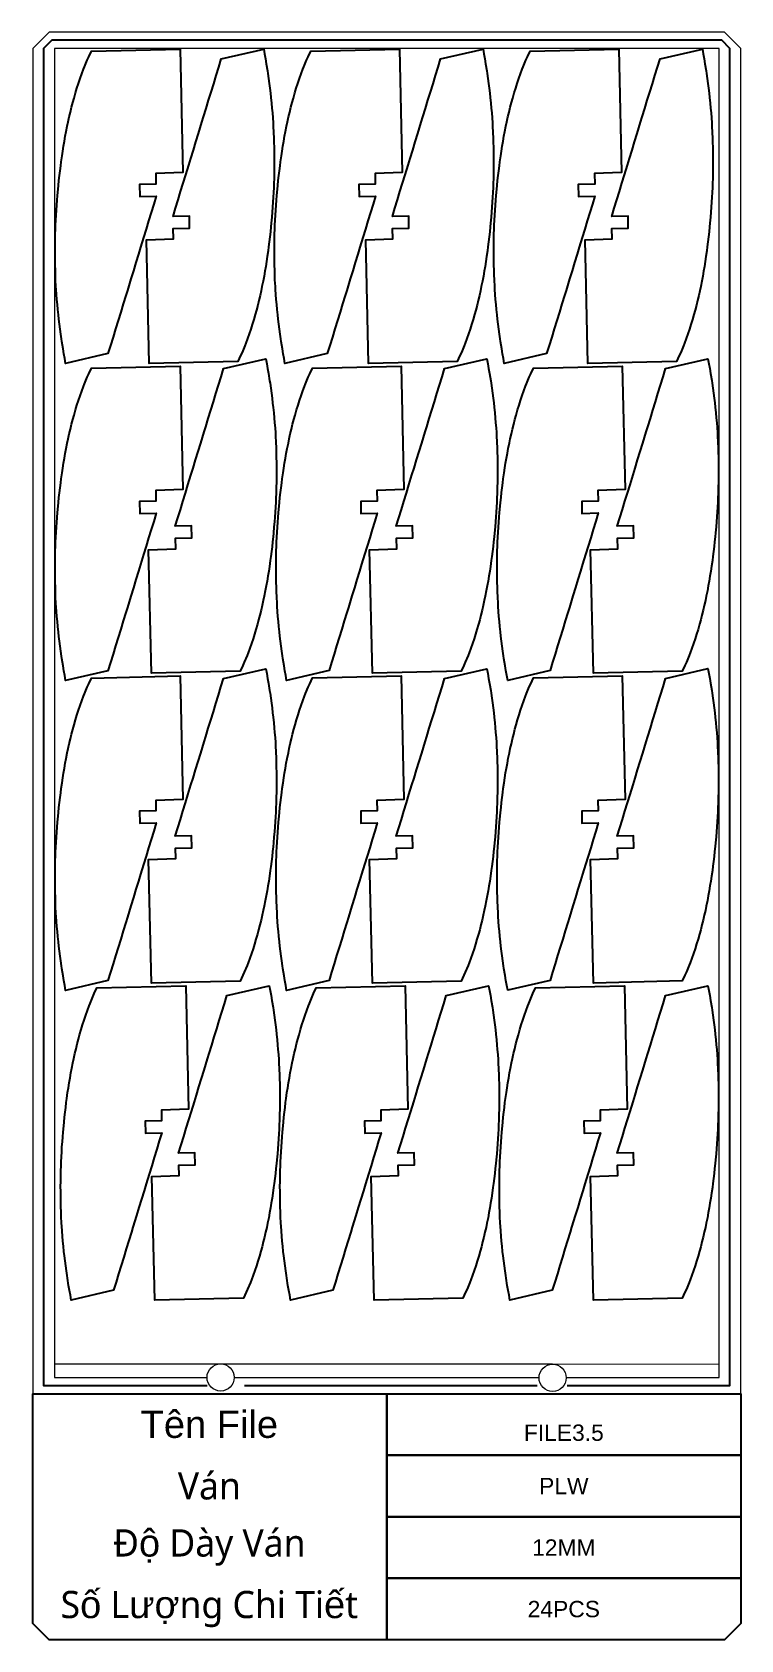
# Model space of a CAD drawing. Header units: millimetres. Extents: x -10628 to 24720, y -21829 to 4032.
# Drawn here: x 10819 to 12120, y -11150 to -8198 of the extents above; entities that cross this region are included whole.
import ezdxf
from ezdxf.enums import TextEntityAlignment as Align
from ezdxf.lldxf.tags import DXFTag

# ---------------------------------------------------------------- set-up
doc = ezdxf.new("R2010")
doc.units = ezdxf.units.MM
doc.layers.add('layer chu', color=7, linetype='Continuous', lineweight=9)
doc.layers.add('layer khung van cnc', color=7, linetype='Continuous', lineweight=25, true_color=0xfbf59b)
doc.layers.add('layer mau', color=7, linetype='Continuous')
doc.styles.add('Text Dim', font='arial.ttf')
tags = doc.linetypes.add('DATTRANHVAKEPVAN', pattern='A,32.156035,-1.521322,["DAT TRÁNH VA CHẠM KẸP VÁN",Text Dim,S=2.23494,R=0,X=0,Y=-0.877209],-47.8264', length=81.503757).pattern_tags.tags
tags[6] = DXFTag(74, 10)
tags = doc.linetypes.add('KVVIENMAY', pattern='A,46.311228,-10.280676,["KV VIỀN MÁY",Text Dim,S=10.028098,R=0,X=0,Y=-4.346144],-100.988212', length=157.580116).pattern_tags.tags
tags[6] = DXFTag(74, 10)

# ---------------------------------------------------------------- blocks, each defined once
blk = doc.blocks.new('khung van cnc')
at = {"color": 2, "linetype": 'DATTRANHVAKEPVAN', "lineweight": 5}
for p, q in [((-1453, -44.4), (-1148, -44.4)), ((-1148, -44.4), (-538.7, -44.4)), ((-539.1, -45.3), (-233, -44.4))]:
    blk.add_line(p, q, dxfattribs=at)
at = {"color": 250, "lineweight": 5}
blk.add_line((-1494.1, -99.4), (-193, -99.4), dxfattribs=at)
at = {"lineweight": 5}
blk.add_lwpolyline([(-193, -99.4), (-193, 2370.6), (-223, 2400.6), (-1463, 2400.6), (-1493, 2370.6), (-1493, -99.4)], close=True, dxfattribs=at)
at = {"color": 1, "linetype": 'KVVIENMAY'}
for points in [[(-511.9, -84.4), (-213, -84.4), (-213, 2370.6), (-228, 2385.6), (-1458, 2385.6), (-1473, 2370.6), (-1473, -84.4), (-1172.8, -84.4)], [(-1104, -84.4), (-567.2, -84.4)]]:
    blk.add_lwpolyline(points, dxfattribs=at)
at = {"lineweight": 5}
for points in [[(-513.5, -69.4), (-233, -69.4), (-233, 2370.6), (-1453, 2370.6), (-1453, -69.4), (-1173, -69.4)], [(-1123, -69.4), (-563.5, -69.4)]]:
    blk.add_lwpolyline(points, dxfattribs=at)
blk.add_lwpolyline([(-843, -551.3), (-1463, -551.3), (-1493, -521.3), (-1493, -99.4), (-843, -99.4)], close=True)
for centre in [(-1148, -69.4), (-538.5, -70.2)]:
    blk.add_circle(centre, 25, dxfattribs=at)
at = {"layer": 'layer mau'}
for points in [[(-843, -99.4), (-193, -99.4), (-193, -212.4), (-843, -212.4)], [(-843, -212.4), (-193, -212.4), (-193, -325.3), (-843, -325.3)], [(-843, -325.3), (-193, -325.3), (-193, -438.3), (-843, -438.3)], [(-843, -438.3), (-193, -438.3), (-193, -521.2), (-223, -551.2), (-843, -551.2)]]:
    blk.add_lwpolyline(points, close=True, dxfattribs=at)
at = {"color": 254, "lineweight": 5, "char_height": 50, "width": 647.53, "attachment_point": 5}
for s, insert in [('{\\fArial|b0|i0|c163|p34;Tên File}', (-1168.8, -155.9)), ('{\\fYu Gothic UI Semilight|b0|i0|c128|p34;Ván}', (-1168.8, -268.9)), ('{\\fYu Gothic UI Semilight|b0|i0|c128|p34;Đ\\fArial|b0|i0|c163|p34;ộ\\fYu Gothic UI Semilight|b0|i0|c128|p34; Dày Ván}', (-1168.8, -381.8)), ('{\\fYu Gothic UI Semilight|b0|i0|c128|p34;S\\fArial|b0|i0|c163|p34;ố\\fYu Gothic UI Semilight|b0|i0|c128|p34; L\\fArial|b0|i0|c163|p34;ượ\\fYu Gothic UI Semilight|b0|i0|c128|p34;ng Chi Ti\\fArial|b0|i0|c163|p34;ế\\fYu Gothic UI Semilight|b0|i0|c128|p34;t}', (-1168.8, -494.8))]:
    blk.add_mtext(s, dxfattribs=dict(at, insert=insert))
at = {"layer": 'layer mau'}
for tag, p in [('ÁGF', (-518, -155.9)), ('TENFILE', (-518, -268.9)), ('TENFILE', (-518, -381.8)), ('TENFILE', (-518, -494.8))]:
    blk.add_attdef(tag, text='', height=30, dxfattribs=at).set_placement(p, align=Align.MIDDLE_CENTER)

msp = doc.modelspace()

# ---------------------------------------------------------------- linework, layer by layer
for points in [[(10878.854, -8797.374), (10877.259, -8788.398), (10875.707, -8779.416), (10873.548, -8766.202), (10872.813, -8761.419), (10871.5, -8752.399), (10870.272, -8743.367), (10869.124, -8734.323), (10868.05, -8725.27), (10867.165, -8717.326), (10866.105, -8707.14), (10865.235, -8698.064), (10864.442, -8688.983), (10863.732, -8679.895), (10863.11, -8670.801), (10862.778, -8665.27), (10862.15, -8652.597), (10861.8, -8643.488), (10861.561, -8635.774), (10861.31, -8625.262), (10861.162, -8616.147), (10861.081, -8607.03), (10861.066, -8597.913), (10861.121, -8588.797), (10861.246, -8579.681), (10861.442, -8570.567), (10861.829, -8558.099), (10862.054, -8552.345), (10862.471, -8543.238), (10862.959, -8534.135), (10863.517, -8525.036), (10864.142, -8515.941), (10864.833, -8506.85), (10865.587, -8497.765), (10866.608, -8486.503), (10867.279, -8479.612), (10868.215, -8470.544), (10869.216, -8461.484), (10870.283, -8452.431), (10871.42, -8443.386), (10872.402, -8436.002), (10873.911, -8425.325), (10875.272, -8416.31), (10876.713, -8407.307), (10878.238, -8398.318), (10879.848, -8389.345), (10881.546, -8380.388), (10883.553, -8370.4), (10885.221, -8362.53), (10887.202, -8353.632), (10889.284, -8344.757), (10891.47, -8335.906), (10893.762, -8327.082), (10895.959, -8319.02), (10898.681, -8309.518), (10901.319, -8300.787), (10904.086, -8292.096), (10906.99, -8283.451), (10910.037, -8274.857), (10913.237, -8266.32), (10915.077, -8261.618), (10920.125, -8249.44), (10922.797, -8243.403), (10927.7, -8232.859), (11090.618, -8229.082), (11095.874, -8455.774), (11045.903, -8457.621), (11046.351, -8476.927), (11016.359, -8477.623), (11016.869, -8499.617), (11046.861, -8498.922), (11042.195, -8514.154), (11037.53, -8529.386), (11032.864, -8544.618), (11028.198, -8559.85), (11023.533, -8575.082), (11018.029, -8593.051), (11014.201, -8605.547), (11009.536, -8620.779), (11004.87, -8636.011), (11000.204, -8651.243), (10993.791, -8672.179), (10990.873, -8681.707), (10986.207, -8696.94), (10981.542, -8712.172), (10976.876, -8727.404), (10972.21, -8742.636), (10967.545, -8757.868), (10962.879, -8773.1), (10958.213, -8788.333), (10880.47, -8806.345)], [(11245.651, -8238.054), (11247.245, -8247.03), (11248.798, -8256.012), (11250.957, -8269.226), (11251.691, -8274.009), (11253.005, -8283.029), (11254.233, -8292.061), (11255.381, -8301.105), (11256.455, -8310.158), (11257.339, -8318.102), (11258.4, -8328.288), (11259.269, -8337.363), (11260.062, -8346.445), (11260.773, -8355.533), (11261.395, -8364.627), (11261.727, -8370.158), (11262.355, -8382.831), (11262.705, -8391.94), (11262.944, -8399.654), (11263.195, -8410.166), (11263.342, -8419.281), (11263.424, -8428.398), (11263.438, -8437.514), (11263.384, -8446.631), (11263.259, -8455.747), (11263.063, -8464.861), (11262.676, -8477.329), (11262.45, -8483.083), (11262.034, -8492.19), (11261.545, -8501.293), (11260.988, -8510.392), (11260.362, -8519.487), (11259.672, -8528.578), (11258.917, -8537.663), (11257.897, -8548.925), (11257.226, -8555.816), (11256.289, -8564.884), (11255.289, -8573.944), (11254.221, -8582.997), (11253.085, -8592.041), (11252.103, -8599.426), (11250.593, -8610.103), (11249.232, -8619.118), (11247.791, -8628.121), (11246.267, -8637.11), (11244.657, -8646.083), (11242.958, -8655.04), (11240.952, -8665.028), (11239.284, -8672.898), (11237.303, -8681.796), (11235.221, -8690.671), (11233.035, -8699.522), (11230.742, -8708.346), (11228.545, -8716.408), (11225.823, -8725.909), (11223.185, -8734.641), (11220.418, -8743.332), (11217.515, -8751.977), (11214.467, -8760.571), (11211.268, -8769.108), (11209.428, -8773.81), (11204.379, -8785.988), (11201.707, -8792.025), (11196.805, -8802.569), (11033.886, -8806.346), (11028.631, -8579.654), (11078.601, -8577.807), (11078.154, -8558.5), (11108.146, -8557.805), (11107.636, -8535.811), (11077.644, -8536.506), (11082.309, -8521.274), (11086.975, -8506.042), (11091.641, -8490.81), (11096.306, -8475.578), (11100.972, -8460.346), (11106.476, -8442.377), (11110.303, -8429.881), (11114.969, -8414.649), (11119.635, -8399.417), (11124.3, -8384.185), (11130.713, -8363.248), (11133.632, -8353.721), (11138.297, -8338.488), (11142.963, -8323.256), (11147.629, -8308.024), (11152.294, -8292.792), (11156.96, -8277.56), (11161.626, -8262.328), (11166.291, -8247.095), (11244.035, -8229.082)], [(11281.533, -8797.374), (11279.938, -8788.398), (11278.386, -8779.416), (11276.226, -8766.202), (11275.492, -8761.419), (11274.178, -8752.399), (11272.951, -8743.367), (11271.803, -8734.323), (11270.729, -8725.27), (11269.844, -8717.326), (11268.784, -8707.14), (11267.914, -8698.064), (11267.121, -8688.983), (11266.41, -8679.895), (11265.789, -8670.801), (11265.457, -8665.27), (11264.829, -8652.597), (11264.479, -8643.488), (11264.24, -8635.774), (11263.989, -8625.262), (11263.841, -8616.147), (11263.759, -8607.03), (11263.745, -8597.913), (11263.8, -8588.797), (11263.924, -8579.681), (11264.121, -8570.567), (11264.507, -8558.099), (11264.733, -8552.345), (11265.15, -8543.238), (11265.638, -8534.135), (11266.196, -8525.036), (11266.821, -8515.941), (11267.512, -8506.85), (11268.266, -8497.765), (11269.287, -8486.503), (11269.957, -8479.612), (11270.894, -8470.544), (11271.895, -8461.484), (11272.962, -8452.431), (11274.098, -8443.386), (11275.08, -8436.002), (11276.59, -8425.325), (11277.951, -8416.31), (11279.392, -8407.307), (11280.916, -8398.318), (11282.526, -8389.345), (11284.225, -8380.388), (11286.231, -8370.4), (11287.899, -8362.53), (11289.881, -8353.632), (11291.963, -8344.757), (11294.148, -8335.906), (11296.441, -8327.082), (11298.638, -8319.02), (11301.36, -8309.518), (11303.998, -8300.787), (11306.765, -8292.096), (11309.668, -8283.451), (11312.716, -8274.857), (11315.915, -8266.32), (11317.755, -8261.618), (11322.804, -8249.44), (11325.476, -8243.403), (11330.379, -8232.859), (11493.297, -8229.082), (11498.553, -8455.774), (11448.582, -8457.621), (11449.03, -8476.927), (11419.038, -8477.623), (11419.548, -8499.617), (11449.54, -8498.922), (11444.874, -8514.154), (11440.208, -8529.386), (11435.543, -8544.618), (11430.877, -8559.85), (11426.211, -8575.082), (11420.707, -8593.051), (11416.88, -8605.547), (11412.214, -8620.779), (11407.549, -8636.011), (11402.883, -8651.243), (11396.47, -8672.179), (11393.552, -8681.707), (11388.886, -8696.94), (11384.22, -8712.172), (11379.555, -8727.404), (11374.889, -8742.636), (11370.223, -8757.868), (11365.558, -8773.1), (11360.892, -8788.333), (11283.148, -8806.345)], [(11648.329, -8238.054), (11649.924, -8247.03), (11651.476, -8256.012), (11653.636, -8269.226), (11654.37, -8274.009), (11655.684, -8283.029), (11656.912, -8292.061), (11658.059, -8301.105), (11659.133, -8310.158), (11660.018, -8318.102), (11661.078, -8328.288), (11661.948, -8337.363), (11662.741, -8346.445), (11663.452, -8355.533), (11664.073, -8364.627), (11664.405, -8370.158), (11665.034, -8382.831), (11665.383, -8391.94), (11665.622, -8399.654), (11665.873, -8410.166), (11666.021, -8419.281), (11666.103, -8428.398), (11666.117, -8437.514), (11666.063, -8446.631), (11665.938, -8455.747), (11665.742, -8464.861), (11665.355, -8477.329), (11665.129, -8483.083), (11664.712, -8492.19), (11664.224, -8501.293), (11663.666, -8510.392), (11663.041, -8519.487), (11662.35, -8528.578), (11661.596, -8537.663), (11660.575, -8548.925), (11659.905, -8555.816), (11658.968, -8564.884), (11657.967, -8573.944), (11656.9, -8582.997), (11655.764, -8592.041), (11654.782, -8599.426), (11653.272, -8610.103), (11651.911, -8619.118), (11650.47, -8628.121), (11648.946, -8637.11), (11647.336, -8646.083), (11645.637, -8655.04), (11643.631, -8665.028), (11641.963, -8672.898), (11639.981, -8681.796), (11637.899, -8690.671), (11635.714, -8699.522), (11633.421, -8708.346), (11631.224, -8716.408), (11628.502, -8725.909), (11625.864, -8734.641), (11623.097, -8743.332), (11620.194, -8751.977), (11617.146, -8760.571), (11613.947, -8769.108), (11612.107, -8773.81), (11607.058, -8785.988), (11604.386, -8792.025), (11599.484, -8802.569), (11436.565, -8806.346), (11431.309, -8579.654), (11481.28, -8577.807), (11480.832, -8558.5), (11510.824, -8557.805), (11510.314, -8535.811), (11480.322, -8536.506), (11484.988, -8521.274), (11489.654, -8506.042), (11494.319, -8490.81), (11498.985, -8475.578), (11503.651, -8460.346), (11509.155, -8442.377), (11512.982, -8429.881), (11517.648, -8414.649), (11522.313, -8399.417), (11526.979, -8384.185), (11533.392, -8363.248), (11536.31, -8353.721), (11540.976, -8338.488), (11545.642, -8323.256), (11550.307, -8308.024), (11554.973, -8292.792), (11559.639, -8277.56), (11564.304, -8262.328), (11568.97, -8247.095), (11646.714, -8229.082)], [(11684.211, -8797.374), (11682.617, -8788.398), (11681.064, -8779.416), (11678.905, -8766.202), (11678.171, -8761.419), (11676.857, -8752.399), (11675.629, -8743.367), (11674.481, -8734.323), (11673.408, -8725.27), (11672.523, -8717.326), (11671.462, -8707.14), (11670.593, -8698.064), (11669.8, -8688.983), (11669.089, -8679.895), (11668.467, -8670.801), (11668.135, -8665.27), (11667.507, -8652.597), (11667.157, -8643.488), (11666.918, -8635.774), (11666.668, -8625.262), (11666.52, -8616.147), (11666.438, -8607.03), (11666.424, -8597.913), (11666.478, -8588.797), (11666.603, -8579.681), (11666.799, -8570.567), (11667.186, -8558.099), (11667.412, -8552.345), (11667.828, -8543.238), (11668.317, -8534.135), (11668.874, -8525.036), (11669.5, -8515.941), (11670.19, -8506.85), (11670.945, -8497.765), (11671.965, -8486.503), (11672.636, -8479.612), (11673.573, -8470.544), (11674.573, -8461.484), (11675.641, -8452.431), (11676.777, -8443.386), (11677.759, -8436.002), (11679.269, -8425.325), (11680.63, -8416.31), (11682.071, -8407.307), (11683.595, -8398.318), (11685.205, -8389.345), (11686.904, -8380.388), (11688.91, -8370.4), (11690.578, -8362.53), (11692.559, -8353.632), (11694.641, -8344.757), (11696.827, -8335.906), (11699.12, -8327.082), (11701.317, -8319.02), (11704.039, -8309.518), (11706.677, -8300.787), (11709.444, -8292.096), (11712.347, -8283.451), (11715.395, -8274.857), (11718.594, -8266.32), (11720.434, -8261.618), (11725.483, -8249.44), (11728.155, -8243.403), (11733.057, -8232.859), (11895.976, -8229.082), (11901.231, -8455.774), (11851.261, -8457.621), (11851.708, -8476.927), (11821.716, -8477.623), (11822.226, -8499.617), (11852.218, -8498.922), (11847.553, -8514.154), (11842.887, -8529.386), (11838.221, -8544.618), (11833.556, -8559.85), (11828.89, -8575.082), (11823.386, -8593.051), (11819.559, -8605.547), (11814.893, -8620.779), (11810.227, -8636.011), (11805.562, -8651.243), (11799.149, -8672.179), (11796.23, -8681.707), (11791.565, -8696.94), (11786.899, -8712.172), (11782.233, -8727.404), (11777.568, -8742.636), (11772.902, -8757.868), (11768.236, -8773.1), (11763.571, -8788.333), (11685.827, -8806.345)], [(12051.008, -8238.054), (12052.603, -8247.03), (12054.155, -8256.012), (12056.314, -8269.226), (12057.049, -8274.009), (12058.362, -8283.029), (12059.59, -8292.061), (12060.738, -8301.105), (12061.812, -8310.158), (12062.697, -8318.102), (12063.757, -8328.288), (12064.627, -8337.363), (12065.42, -8346.445), (12066.13, -8355.533), (12066.752, -8364.627), (12067.084, -8370.158), (12067.712, -8382.831), (12068.062, -8391.94), (12068.301, -8399.654), (12068.552, -8410.166), (12068.7, -8419.281), (12068.782, -8428.398), (12068.796, -8437.514), (12068.741, -8446.631), (12068.616, -8455.747), (12068.42, -8464.861), (12068.033, -8477.329), (12067.808, -8483.083), (12067.391, -8492.19), (12066.903, -8501.293), (12066.345, -8510.392), (12065.72, -8519.487), (12065.029, -8528.578), (12064.275, -8537.663), (12063.254, -8548.925), (12062.583, -8555.816), (12061.647, -8564.884), (12060.646, -8573.944), (12059.579, -8582.997), (12058.442, -8592.041), (12057.46, -8599.426), (12055.951, -8610.103), (12054.59, -8619.118), (12053.149, -8628.121), (12051.624, -8637.11), (12050.014, -8646.083), (12048.316, -8655.04), (12046.309, -8665.028), (12044.642, -8672.898), (12042.66, -8681.796), (12040.578, -8690.671), (12038.392, -8699.522), (12036.1, -8708.346), (12033.903, -8716.408), (12031.181, -8725.909), (12028.543, -8734.641), (12025.776, -8743.332), (12022.872, -8751.977), (12019.825, -8760.571), (12016.625, -8769.108), (12014.785, -8773.81), (12009.737, -8785.988), (12007.065, -8792.025), (12002.162, -8802.569), (11839.244, -8806.346), (11833.988, -8579.654), (11883.959, -8577.807), (11883.511, -8558.5), (11913.503, -8557.805), (11912.993, -8535.811), (11883.001, -8536.506), (11887.667, -8521.274), (11892.332, -8506.042), (11896.998, -8490.81), (11901.664, -8475.578), (11906.329, -8460.346), (11911.833, -8442.377), (11915.661, -8429.881), (11920.326, -8414.649), (11924.992, -8399.417), (11929.658, -8384.185), (11936.071, -8363.248), (11938.989, -8353.721), (11943.655, -8338.488), (11948.321, -8323.256), (11952.986, -8308.024), (11957.652, -8292.792), (11962.318, -8277.56), (11966.983, -8262.328), (11971.649, -8247.095), (12049.392, -8229.082)], [(10878.854, -9379.524), (10877.259, -9370.549), (10875.707, -9361.567), (10873.548, -9348.352), (10872.813, -9343.57), (10871.5, -9334.55), (10870.272, -9325.518), (10869.124, -9316.474), (10868.05, -9307.421), (10867.165, -9299.477), (10866.105, -9289.291), (10865.235, -9280.215), (10864.442, -9271.134), (10863.732, -9262.046), (10863.11, -9252.952), (10862.778, -9247.421), (10862.15, -9234.748), (10861.8, -9225.639), (10861.561, -9217.925), (10861.31, -9207.413), (10861.162, -9198.298), (10861.081, -9189.181), (10861.066, -9180.064), (10861.121, -9170.948), (10861.246, -9161.832), (10861.442, -9152.717), (10861.829, -9140.25), (10862.054, -9134.495), (10862.471, -9125.389), (10862.959, -9116.286), (10863.517, -9107.186), (10864.142, -9098.091), (10864.833, -9089.001), (10865.587, -9079.916), (10866.608, -9068.654), (10867.279, -9061.762), (10868.215, -9052.695), (10869.216, -9043.635), (10870.283, -9034.582), (10871.42, -9025.537), (10872.402, -9018.153), (10873.911, -9007.475), (10875.272, -8998.46), (10876.713, -8989.458), (10878.238, -8980.469), (10879.848, -8971.495), (10881.546, -8962.539), (10883.553, -8952.551), (10885.221, -8944.681), (10887.202, -8935.783), (10889.284, -8926.908), (10891.47, -8918.057), (10893.762, -8909.233), (10895.959, -8901.171), (10898.681, -8891.669), (10901.319, -8882.938), (10904.086, -8874.247), (10906.99, -8865.602), (10910.037, -8857.008), (10913.237, -8848.471), (10915.077, -8843.769), (10920.125, -8831.591), (10922.797, -8825.554), (10927.7, -8815.01), (11090.618, -8811.233), (11095.874, -9037.925), (11045.903, -9039.771), (11046.351, -9059.078), (11016.359, -9059.774), (11016.869, -9081.768), (11046.861, -9081.072), (11042.195, -9096.304), (11037.53, -9111.537), (11032.864, -9126.769), (11028.198, -9142.001), (11023.533, -9157.233), (11018.029, -9175.202), (11014.201, -9187.697), (11009.536, -9202.93), (11004.87, -9218.162), (11000.204, -9233.394), (10993.791, -9254.33), (10990.873, -9263.858), (10986.207, -9279.09), (10981.542, -9294.323), (10976.876, -9309.555), (10972.21, -9324.787), (10967.545, -9340.019), (10962.879, -9355.251), (10958.213, -9370.483), (10880.47, -9388.496)], [(11249.729, -8806.892), (11251.323, -8815.867), (11252.876, -8824.849), (11255.035, -8838.064), (11255.769, -8842.846), (11257.083, -8851.866), (11258.311, -8860.898), (11259.459, -8869.942), (11260.532, -8878.995), (11261.417, -8886.939), (11262.478, -8897.126), (11263.347, -8906.201), (11264.14, -8915.282), (11264.851, -8924.37), (11265.473, -8933.464), (11265.805, -8938.995), (11266.433, -8951.668), (11266.783, -8960.777), (11267.022, -8968.491), (11267.272, -8979.003), (11267.42, -8988.118), (11267.502, -8997.235), (11267.516, -9006.352), (11267.462, -9015.468), (11267.337, -9024.584), (11267.141, -9033.699), (11266.754, -9046.166), (11266.528, -9051.921), (11266.112, -9061.027), (11265.623, -9070.13), (11265.066, -9079.23), (11264.44, -9088.325), (11263.75, -9097.415), (11262.995, -9106.5), (11261.975, -9117.762), (11261.304, -9124.654), (11260.367, -9133.721), (11259.367, -9142.781), (11258.299, -9151.834), (11257.163, -9160.879), (11256.181, -9168.263), (11254.671, -9178.941), (11253.31, -9187.956), (11251.869, -9196.958), (11250.345, -9205.947), (11248.735, -9214.921), (11247.036, -9223.878), (11245.03, -9233.865), (11243.362, -9241.735), (11241.381, -9250.633), (11239.299, -9259.508), (11237.113, -9268.359), (11234.82, -9277.184), (11232.623, -9285.245), (11229.901, -9294.747), (11227.263, -9303.478), (11224.496, -9312.169), (11221.593, -9320.814), (11218.545, -9329.408), (11215.346, -9337.945), (11213.506, -9342.647), (11208.457, -9354.825), (11205.785, -9360.862), (11200.883, -9371.406), (11037.964, -9375.183), (11032.709, -9148.491), (11082.679, -9146.645), (11082.232, -9127.338), (11112.224, -9126.642), (11111.714, -9104.648), (11081.722, -9105.344), (11086.387, -9090.112), (11091.053, -9074.879), (11095.719, -9059.647), (11100.384, -9044.415), (11105.05, -9029.183), (11110.554, -9011.214), (11114.381, -8998.719), (11119.047, -8983.486), (11123.713, -8968.254), (11128.378, -8953.022), (11134.791, -8932.086), (11137.71, -8922.558), (11142.375, -8907.326), (11147.041, -8892.094), (11151.707, -8876.861), (11156.372, -8861.629), (11161.038, -8846.397), (11165.704, -8831.165), (11170.369, -8815.933), (11248.113, -8797.92)], [(11284.633, -9379.453), (11283.039, -9370.477), (11281.486, -9361.495), (11279.327, -9348.281), (11278.593, -9343.498), (11277.279, -9334.478), (11276.051, -9325.446), (11274.903, -9316.402), (11273.83, -9307.349), (11272.945, -9299.405), (11271.884, -9289.219), (11271.015, -9280.143), (11270.222, -9271.062), (11269.511, -9261.974), (11268.889, -9252.88), (11268.557, -9247.349), (11267.929, -9234.676), (11267.579, -9225.567), (11267.34, -9217.853), (11267.09, -9207.341), (11266.942, -9198.226), (11266.86, -9189.109), (11266.846, -9179.992), (11266.9, -9170.876), (11267.025, -9161.76), (11267.221, -9152.646), (11267.608, -9140.178), (11267.834, -9134.424), (11268.25, -9125.317), (11268.739, -9116.214), (11269.296, -9107.114), (11269.922, -9098.02), (11270.612, -9088.929), (11271.367, -9079.844), (11272.387, -9068.582), (11273.058, -9061.69), (11273.995, -9052.623), (11274.995, -9043.563), (11276.063, -9034.51), (11277.199, -9025.465), (11278.181, -9018.081), (11279.691, -9007.404), (11281.052, -8998.388), (11282.493, -8989.386), (11284.017, -8980.397), (11285.627, -8971.423), (11287.326, -8962.467), (11289.332, -8952.479), (11291, -8944.609), (11292.981, -8935.711), (11295.063, -8926.836), (11297.249, -8917.985), (11299.542, -8909.161), (11301.739, -8901.099), (11304.461, -8891.597), (11307.099, -8882.866), (11309.866, -8874.175), (11312.769, -8865.53), (11315.817, -8856.936), (11319.016, -8848.399), (11320.856, -8843.697), (11325.905, -8831.519), (11328.577, -8825.482), (11333.479, -8814.938), (11496.398, -8811.161), (11501.653, -9037.853), (11451.683, -9039.7), (11452.13, -9059.006), (11422.138, -9059.702), (11422.648, -9081.696), (11452.64, -9081), (11447.975, -9096.233), (11443.309, -9111.465), (11438.643, -9126.697), (11433.978, -9141.929), (11429.312, -9157.161), (11423.808, -9175.13), (11419.981, -9187.626), (11415.315, -9202.858), (11410.649, -9218.09), (11405.984, -9233.322), (11399.571, -9254.258), (11396.652, -9263.786), (11391.987, -9279.018), (11387.321, -9294.251), (11382.655, -9309.483), (11377.99, -9324.715), (11373.324, -9339.947), (11368.658, -9355.179), (11363.993, -9370.411), (11286.249, -9388.424)], [(11655.505, -8806.83), (11657.099, -8815.806), (11658.652, -8824.788), (11660.811, -8838.002), (11661.545, -8842.785), (11662.859, -8851.805), (11664.087, -8860.837), (11665.235, -8869.881), (11666.309, -8878.934), (11667.194, -8886.878), (11668.254, -8897.064), (11669.123, -8906.14), (11669.917, -8915.221), (11670.627, -8924.309), (11671.249, -8933.403), (11671.581, -8938.934), (11672.209, -8951.607), (11672.559, -8960.716), (11672.798, -8968.43), (11673.049, -8978.942), (11673.197, -8988.057), (11673.278, -8997.174), (11673.293, -9006.291), (11673.238, -9015.407), (11673.113, -9024.523), (11672.917, -9033.637), (11672.53, -9046.105), (11672.304, -9051.859), (11671.888, -9060.966), (11671.4, -9070.069), (11670.842, -9079.168), (11670.217, -9088.263), (11669.526, -9097.354), (11668.772, -9106.439), (11667.751, -9117.701), (11667.08, -9124.592), (11666.143, -9133.66), (11665.143, -9142.72), (11664.076, -9151.773), (11662.939, -9160.818), (11661.957, -9168.202), (11660.447, -9178.879), (11659.087, -9187.894), (11657.645, -9196.897), (11656.121, -9205.886), (11654.511, -9214.859), (11652.813, -9223.816), (11650.806, -9233.804), (11649.138, -9241.674), (11647.157, -9250.572), (11645.075, -9259.447), (11642.889, -9268.298), (11640.597, -9277.122), (11638.399, -9285.184), (11635.677, -9294.686), (11633.039, -9303.417), (11630.273, -9312.108), (11627.369, -9320.753), (11624.322, -9329.347), (11621.122, -9337.884), (11619.282, -9342.586), (11614.233, -9354.764), (11611.562, -9360.801), (11606.659, -9371.345), (11443.74, -9375.122), (11438.485, -9148.43), (11488.455, -9146.583), (11488.008, -9127.277), (11518, -9126.581), (11517.49, -9104.587), (11487.498, -9105.282), (11492.164, -9090.05), (11496.829, -9074.818), (11501.495, -9059.586), (11506.161, -9044.354), (11510.826, -9029.122), (11516.33, -9011.153), (11520.158, -8998.657), (11524.823, -8983.425), (11529.489, -8968.193), (11534.155, -8952.961), (11540.567, -8932.025), (11543.486, -8922.497), (11548.152, -8907.264), (11552.817, -8892.032), (11557.483, -8876.8), (11562.149, -8861.568), (11566.814, -8846.336), (11571.48, -8831.104), (11576.146, -8815.871), (11653.889, -8797.859)], [(11690.41, -9379.381), (11688.816, -9370.405), (11687.263, -9361.423), (11685.104, -9348.209), (11684.37, -9343.426), (11683.056, -9334.406), (11681.828, -9325.374), (11680.68, -9316.33), (11679.607, -9307.277), (11678.722, -9299.333), (11677.661, -9289.147), (11676.792, -9280.072), (11675.999, -9270.99), (11675.288, -9261.902), (11674.666, -9252.808), (11674.334, -9247.277), (11673.706, -9234.604), (11673.356, -9225.495), (11673.117, -9217.781), (11672.867, -9207.269), (11672.719, -9198.154), (11672.637, -9189.037), (11672.623, -9179.921), (11672.677, -9170.804), (11672.802, -9161.688), (11672.998, -9152.574), (11673.385, -9140.106), (11673.611, -9134.352), (11674.027, -9125.245), (11674.516, -9116.142), (11675.073, -9107.043), (11675.699, -9097.948), (11676.389, -9088.857), (11677.144, -9079.772), (11678.164, -9068.511), (11678.835, -9061.619), (11679.772, -9052.551), (11680.772, -9043.491), (11681.84, -9034.438), (11682.976, -9025.394), (11683.958, -9018.009), (11685.468, -9007.332), (11686.829, -8998.317), (11688.27, -8989.314), (11689.794, -8980.325), (11691.404, -8971.352), (11693.103, -8962.395), (11695.109, -8952.407), (11696.777, -8944.537), (11698.758, -8935.639), (11700.84, -8926.764), (11703.026, -8917.913), (11705.319, -8909.089), (11707.516, -8901.027), (11710.238, -8891.526), (11712.876, -8882.794), (11715.643, -8874.103), (11718.546, -8865.458), (11721.594, -8856.864), (11724.793, -8848.327), (11726.633, -8843.625), (11731.682, -8831.447), (11734.354, -8825.411), (11739.256, -8814.866), (11902.175, -8811.089), (11907.43, -9037.781), (11857.46, -9039.628), (11857.907, -9058.935), (11827.915, -9059.63), (11828.425, -9081.624), (11858.417, -9080.929), (11853.752, -9096.161), (11849.086, -9111.393), (11844.42, -9126.625), (11839.755, -9141.857), (11835.089, -9157.089), (11829.585, -9175.058), (11825.758, -9187.554), (11821.092, -9202.786), (11816.426, -9218.018), (11811.761, -9233.25), (11805.348, -9254.187), (11802.429, -9263.714), (11797.764, -9278.947), (11793.098, -9294.179), (11788.432, -9309.411), (11783.767, -9324.643), (11779.101, -9339.875), (11774.435, -9355.107), (11769.77, -9370.34), (11692.026, -9388.353)], [(12061.279, -8806.769), (12062.873, -8815.745), (12064.425, -8824.726), (12066.585, -8837.941), (12067.319, -8842.724), (12068.633, -8851.744), (12069.861, -8860.776), (12071.009, -8869.82), (12072.082, -8878.873), (12072.967, -8886.817), (12074.028, -8897.003), (12074.897, -8906.078), (12075.69, -8915.16), (12076.401, -8924.248), (12077.022, -8933.342), (12077.354, -8938.873), (12077.983, -8951.546), (12078.332, -8960.655), (12078.571, -8968.369), (12078.822, -8978.881), (12078.97, -8987.996), (12079.052, -8997.113), (12079.066, -9006.229), (12079.012, -9015.346), (12078.887, -9024.462), (12078.691, -9033.576), (12078.304, -9046.044), (12078.078, -9051.798), (12077.661, -9060.905), (12077.173, -9070.008), (12076.616, -9079.107), (12075.99, -9088.202), (12075.3, -9097.293), (12074.545, -9106.378), (12073.524, -9117.639), (12072.854, -9124.531), (12071.917, -9133.599), (12070.916, -9142.659), (12069.849, -9151.712), (12068.713, -9160.756), (12067.731, -9168.141), (12066.221, -9178.818), (12064.86, -9187.833), (12063.419, -9196.836), (12061.895, -9205.825), (12060.285, -9214.798), (12058.586, -9223.755), (12056.58, -9233.743), (12054.912, -9241.613), (12052.93, -9250.511), (12050.848, -9259.386), (12048.663, -9268.237), (12046.37, -9277.061), (12044.173, -9285.123), (12041.451, -9294.624), (12038.813, -9303.356), (12036.046, -9312.047), (12033.143, -9320.692), (12030.095, -9329.286), (12026.896, -9337.823), (12025.056, -9342.524), (12020.007, -9354.703), (12017.335, -9360.739), (12012.433, -9371.284), (11849.514, -9375.061), (11844.258, -9148.369), (11894.229, -9146.522), (11893.781, -9127.215), (11923.773, -9126.52), (11923.264, -9104.526), (11893.272, -9105.221), (11897.937, -9089.989), (11902.603, -9074.757), (11907.269, -9059.525), (11911.934, -9044.293), (11916.6, -9029.061), (11922.104, -9011.092), (11925.931, -8998.596), (11930.597, -8983.364), (11935.263, -8968.132), (11939.928, -8952.9), (11946.341, -8931.963), (11949.26, -8922.435), (11953.925, -8907.203), (11958.591, -8891.971), (11963.257, -8876.739), (11967.922, -8861.507), (11972.588, -8846.275), (11977.254, -8831.043), (11981.919, -8815.81), (12059.663, -8797.797)], [(10878.854, -9948.456), (10877.259, -9939.481), (10875.707, -9930.499), (10873.548, -9917.284), (10872.813, -9912.502), (10871.5, -9903.482), (10870.272, -9894.45), (10869.124, -9885.406), (10868.05, -9876.353), (10867.165, -9868.408), (10866.105, -9858.222), (10865.235, -9849.147), (10864.442, -9840.065), (10863.732, -9830.978), (10863.11, -9821.884), (10862.778, -9816.353), (10862.15, -9803.68), (10861.8, -9794.571), (10861.561, -9786.857), (10861.31, -9776.345), (10861.162, -9767.229), (10861.081, -9758.113), (10861.066, -9748.996), (10861.121, -9739.879), (10861.246, -9730.764), (10861.442, -9721.649), (10861.829, -9709.182), (10862.054, -9703.427), (10862.471, -9694.321), (10862.959, -9685.217), (10863.517, -9676.118), (10864.142, -9667.023), (10864.833, -9657.933), (10865.587, -9648.848), (10866.608, -9637.586), (10867.279, -9630.694), (10868.215, -9621.627), (10869.216, -9612.566), (10870.283, -9603.514), (10871.42, -9594.469), (10872.402, -9587.085), (10873.911, -9576.407), (10875.272, -9567.392), (10876.713, -9558.39), (10878.238, -9549.401), (10879.848, -9540.427), (10881.546, -9531.47), (10883.553, -9521.482), (10885.221, -9513.613), (10887.202, -9504.715), (10889.284, -9495.84), (10891.47, -9486.989), (10893.762, -9478.164), (10895.959, -9470.102), (10898.681, -9460.601), (10901.319, -9451.87), (10904.086, -9443.179), (10906.99, -9434.534), (10910.037, -9425.94), (10913.237, -9417.403), (10915.077, -9412.701), (10920.125, -9400.523), (10922.797, -9394.486), (10927.7, -9383.942), (11090.618, -9380.164), (11095.874, -9606.857), (11045.903, -9608.703), (11046.351, -9628.01), (11016.359, -9628.705), (11016.869, -9650.7), (11046.861, -9650.004), (11042.195, -9665.236), (11037.53, -9680.468), (11032.864, -9695.701), (11028.198, -9710.933), (11023.533, -9726.165), (11018.029, -9744.134), (11014.201, -9756.629), (11009.536, -9771.861), (11004.87, -9787.094), (11000.204, -9802.326), (10993.791, -9823.262), (10990.873, -9832.79), (10986.207, -9848.022), (10981.542, -9863.254), (10976.876, -9878.487), (10972.21, -9893.719), (10967.545, -9908.951), (10962.879, -9924.183), (10958.213, -9939.415), (10880.47, -9957.428)], [(11249.722, -9375.845), (11251.317, -9384.82), (11252.869, -9393.802), (11255.028, -9407.017), (11255.763, -9411.799), (11257.076, -9420.819), (11258.304, -9429.851), (11259.452, -9438.895), (11260.526, -9447.948), (11261.411, -9455.893), (11262.471, -9466.079), (11263.341, -9475.154), (11264.134, -9484.236), (11264.844, -9493.323), (11265.466, -9502.417), (11265.798, -9507.948), (11266.426, -9520.621), (11266.776, -9529.73), (11267.015, -9537.444), (11267.266, -9547.956), (11267.414, -9557.072), (11267.496, -9566.188), (11267.51, -9575.305), (11267.455, -9584.422), (11267.331, -9593.537), (11267.134, -9602.652), (11266.747, -9615.119), (11266.522, -9620.874), (11266.105, -9629.98), (11265.617, -9639.084), (11265.059, -9648.183), (11264.434, -9657.278), (11263.743, -9666.368), (11262.989, -9675.453), (11261.968, -9686.715), (11261.298, -9693.607), (11260.361, -9702.674), (11259.36, -9711.735), (11258.293, -9720.787), (11257.156, -9729.832), (11256.174, -9737.216), (11254.665, -9747.894), (11253.304, -9756.909), (11251.863, -9765.911), (11250.339, -9774.9), (11248.728, -9783.874), (11247.03, -9792.831), (11245.023, -9802.819), (11243.356, -9810.688), (11241.374, -9819.586), (11239.292, -9828.462), (11237.106, -9837.312), (11234.814, -9846.137), (11232.617, -9854.199), (11229.895, -9863.7), (11227.257, -9872.431), (11224.49, -9881.122), (11221.586, -9889.767), (11218.539, -9898.361), (11215.339, -9906.898), (11213.499, -9911.6), (11208.451, -9923.778), (11205.779, -9929.815), (11200.876, -9940.359), (11037.958, -9944.137), (11032.702, -9717.444), (11082.673, -9715.598), (11082.225, -9696.291), (11112.217, -9695.596), (11111.707, -9673.602), (11081.715, -9674.297), (11086.381, -9659.065), (11091.047, -9643.833), (11095.712, -9628.6), (11100.378, -9613.368), (11105.044, -9598.136), (11110.547, -9580.167), (11114.375, -9567.672), (11119.041, -9552.44), (11123.706, -9537.207), (11128.372, -9521.975), (11134.785, -9501.039), (11137.703, -9491.511), (11142.369, -9476.279), (11147.035, -9461.047), (11151.7, -9445.815), (11156.366, -9430.582), (11161.032, -9415.35), (11165.697, -9400.118), (11170.363, -9384.886), (11248.106, -9366.873)], [(11284.628, -9948.395), (11283.033, -9939.42), (11281.481, -9930.438), (11279.321, -9917.223), (11278.587, -9912.44), (11277.273, -9903.421), (11276.046, -9894.388), (11274.898, -9885.345), (11273.824, -9876.291), (11272.939, -9868.347), (11271.879, -9858.161), (11271.009, -9849.086), (11270.216, -9840.004), (11269.505, -9830.916), (11268.884, -9821.823), (11268.552, -9816.292), (11267.924, -9803.619), (11267.574, -9794.51), (11267.335, -9786.796), (11267.084, -9776.284), (11266.936, -9767.168), (11266.854, -9758.052), (11266.84, -9748.935), (11266.895, -9739.818), (11267.019, -9730.702), (11267.216, -9721.588), (11267.602, -9709.121), (11267.828, -9703.366), (11268.245, -9694.259), (11268.733, -9685.156), (11269.291, -9676.057), (11269.916, -9666.962), (11270.607, -9657.872), (11271.361, -9648.787), (11272.382, -9637.525), (11273.052, -9630.633), (11273.989, -9621.566), (11274.99, -9612.505), (11276.057, -9603.452), (11277.193, -9594.408), (11278.175, -9587.024), (11279.685, -9576.346), (11281.046, -9567.331), (11282.487, -9558.328), (11284.011, -9549.34), (11285.621, -9540.366), (11287.32, -9531.409), (11289.327, -9521.421), (11290.994, -9513.551), (11292.976, -9504.653), (11295.058, -9495.778), (11297.243, -9486.928), (11299.536, -9478.103), (11301.733, -9470.041), (11304.455, -9460.54), (11307.093, -9451.809), (11309.86, -9443.118), (11312.763, -9434.473), (11315.811, -9425.879), (11319.01, -9417.342), (11320.85, -9412.64), (11325.899, -9400.462), (11328.571, -9394.425), (11333.474, -9383.88), (11496.392, -9380.103), (11501.648, -9606.795), (11451.677, -9608.642), (11452.125, -9627.949), (11422.133, -9628.644), (11422.643, -9650.638), (11452.635, -9649.943), (11447.969, -9665.175), (11443.303, -9680.407), (11438.638, -9695.639), (11433.972, -9710.872), (11429.306, -9726.104), (11423.802, -9744.072), (11419.975, -9756.568), (11415.309, -9771.8), (11410.644, -9787.032), (11405.978, -9802.265), (11399.565, -9823.201), (11396.647, -9832.729), (11391.981, -9847.961), (11387.315, -9863.193), (11382.65, -9878.425), (11377.984, -9893.657), (11373.318, -9908.89), (11368.653, -9924.122), (11363.987, -9939.354), (11286.243, -9957.367)], [(11655.499, -9375.773), (11657.094, -9384.748), (11658.646, -9393.73), (11660.805, -9406.945), (11661.54, -9411.728), (11662.853, -9420.747), (11664.081, -9429.78), (11665.229, -9438.823), (11666.303, -9447.877), (11667.188, -9455.821), (11668.248, -9466.007), (11669.118, -9475.082), (11669.911, -9484.164), (11670.621, -9493.252), (11671.243, -9502.345), (11671.575, -9507.877), (11672.203, -9520.55), (11672.553, -9529.658), (11672.792, -9537.373), (11673.043, -9547.884), (11673.191, -9557), (11673.273, -9566.116), (11673.287, -9575.233), (11673.232, -9584.35), (11673.107, -9593.466), (11672.911, -9602.58), (11672.524, -9615.047), (11672.299, -9620.802), (11671.882, -9629.909), (11671.394, -9639.012), (11670.836, -9648.111), (11670.211, -9657.206), (11669.52, -9666.296), (11668.766, -9675.382), (11667.745, -9686.643), (11667.074, -9693.535), (11666.138, -9702.603), (11665.137, -9711.663), (11664.07, -9720.716), (11662.933, -9729.76), (11661.951, -9737.144), (11660.442, -9747.822), (11659.081, -9756.837), (11657.64, -9765.84), (11656.115, -9774.829), (11654.505, -9783.802), (11652.807, -9792.759), (11650.8, -9802.747), (11649.133, -9810.617), (11647.151, -9819.515), (11645.069, -9828.39), (11642.883, -9837.24), (11640.591, -9846.065), (11638.394, -9854.127), (11635.672, -9863.628), (11633.034, -9872.36), (11630.267, -9881.05), (11627.363, -9889.696), (11624.316, -9898.289), (11621.116, -9906.826), (11619.276, -9911.528), (11614.228, -9923.706), (11611.556, -9929.743), (11606.653, -9940.288), (11443.735, -9944.065), (11438.479, -9717.373), (11488.45, -9715.526), (11488.002, -9696.219), (11517.994, -9695.524), (11517.484, -9673.53), (11487.492, -9674.225), (11492.158, -9658.993), (11496.823, -9643.761), (11501.489, -9628.529), (11506.155, -9613.296), (11510.82, -9598.064), (11516.324, -9580.096), (11520.152, -9567.6), (11524.817, -9552.368), (11529.483, -9537.136), (11534.149, -9521.904), (11540.562, -9500.967), (11543.48, -9491.439), (11548.146, -9476.207), (11552.811, -9460.975), (11557.477, -9445.743), (11562.143, -9430.511), (11566.808, -9415.278), (11571.474, -9400.046), (11576.14, -9384.814), (11653.883, -9366.801)], [(11690.404, -9948.334), (11688.809, -9939.359), (11687.257, -9930.377), (11685.098, -9917.162), (11684.363, -9912.379), (11683.05, -9903.36), (11681.822, -9894.327), (11680.674, -9885.284), (11679.6, -9876.23), (11678.715, -9868.286), (11677.655, -9858.1), (11676.785, -9849.025), (11675.992, -9839.943), (11675.282, -9830.855), (11674.66, -9821.761), (11674.328, -9816.23), (11673.7, -9803.557), (11673.35, -9794.449), (11673.111, -9786.734), (11672.86, -9776.223), (11672.712, -9767.107), (11672.63, -9757.991), (11672.616, -9748.874), (11672.671, -9739.757), (11672.795, -9730.641), (11672.992, -9721.527), (11673.379, -9709.059), (11673.604, -9703.305), (11674.021, -9694.198), (11674.509, -9685.095), (11675.067, -9675.996), (11675.692, -9666.901), (11676.383, -9657.811), (11677.137, -9648.725), (11678.158, -9637.464), (11678.828, -9630.572), (11679.765, -9621.504), (11680.766, -9612.444), (11681.833, -9603.391), (11682.97, -9594.347), (11683.952, -9586.963), (11685.461, -9576.285), (11686.822, -9567.27), (11688.263, -9558.267), (11689.787, -9549.278), (11691.397, -9540.305), (11693.096, -9531.348), (11695.103, -9521.36), (11696.77, -9513.49), (11698.752, -9504.592), (11700.834, -9495.717), (11703.02, -9486.867), (11705.312, -9478.042), (11707.509, -9469.98), (11710.231, -9460.479), (11712.869, -9451.747), (11715.636, -9443.056), (11718.539, -9434.411), (11721.587, -9425.818), (11724.786, -9417.28), (11726.626, -9412.579), (11731.675, -9400.401), (11734.347, -9394.364), (11739.25, -9383.819), (11902.168, -9380.042), (11907.424, -9606.734), (11857.453, -9608.581), (11857.901, -9627.888), (11827.909, -9628.583), (11828.419, -9650.577), (11858.411, -9649.882), (11853.745, -9665.114), (11849.079, -9680.346), (11844.414, -9695.578), (11839.748, -9710.81), (11835.082, -9726.043), (11829.579, -9744.011), (11825.751, -9756.507), (11821.085, -9771.739), (11816.42, -9786.971), (11811.754, -9802.203), (11805.341, -9823.14), (11802.423, -9832.668), (11797.757, -9847.9), (11793.091, -9863.132), (11788.426, -9878.364), (11783.76, -9893.596), (11779.094, -9908.828), (11774.429, -9924.061), (11769.763, -9939.293), (11692.02, -9957.306)], [(12061.279, -9375.701), (12062.873, -9384.676), (12064.425, -9393.658), (12066.585, -9406.873), (12067.319, -9411.656), (12068.633, -9420.675), (12069.861, -9429.708), (12071.009, -9438.751), (12072.082, -9447.805), (12072.967, -9455.749), (12074.028, -9465.935), (12074.897, -9475.01), (12075.69, -9484.092), (12076.401, -9493.18), (12077.022, -9502.274), (12077.354, -9507.805), (12077.983, -9520.478), (12078.332, -9529.586), (12078.571, -9537.301), (12078.822, -9547.812), (12078.97, -9556.928), (12079.052, -9566.044), (12079.066, -9575.161), (12079.012, -9584.278), (12078.887, -9593.394), (12078.691, -9602.508), (12078.304, -9614.976), (12078.078, -9620.73), (12077.661, -9629.837), (12077.173, -9638.94), (12076.616, -9648.039), (12075.99, -9657.134), (12075.3, -9666.224), (12074.545, -9675.31), (12073.524, -9686.571), (12072.854, -9693.463), (12071.917, -9702.531), (12070.916, -9711.591), (12069.849, -9720.644), (12068.713, -9729.688), (12067.731, -9737.072), (12066.221, -9747.75), (12064.86, -9756.765), (12063.419, -9765.768), (12061.895, -9774.757), (12060.285, -9783.73), (12058.586, -9792.687), (12056.58, -9802.675), (12054.912, -9810.545), (12052.93, -9819.443), (12050.848, -9828.318), (12048.663, -9837.169), (12046.37, -9845.993), (12044.173, -9854.055), (12041.451, -9863.556), (12038.813, -9872.288), (12036.046, -9880.979), (12033.143, -9889.624), (12030.095, -9898.217), (12026.896, -9906.755), (12025.056, -9911.456), (12020.007, -9923.634), (12017.335, -9929.671), (12012.433, -9940.216), (11849.514, -9943.993), (11844.258, -9717.301), (11894.229, -9715.454), (11893.781, -9696.147), (11923.773, -9695.452), (11923.264, -9673.458), (11893.272, -9674.153), (11897.937, -9658.921), (11902.603, -9643.689), (11907.269, -9628.457), (11911.934, -9613.225), (11916.6, -9597.992), (11922.104, -9580.024), (11925.931, -9567.528), (11930.597, -9552.296), (11935.263, -9537.064), (11939.928, -9521.832), (11946.341, -9500.895), (11949.26, -9491.367), (11953.925, -9476.135), (11958.591, -9460.903), (11963.257, -9445.671), (11967.922, -9430.439), (11972.588, -9415.207), (11977.254, -9399.974), (11981.919, -9384.742), (12059.663, -9366.729)], [(10889.12, -10517.171), (10887.526, -10508.196), (10885.974, -10499.214), (10883.814, -10485.999), (10883.08, -10481.217), (10881.766, -10472.197), (10880.538, -10463.165), (10879.39, -10454.121), (10878.317, -10445.068), (10877.432, -10437.123), (10876.372, -10426.937), (10875.502, -10417.862), (10874.709, -10408.78), (10873.998, -10399.693), (10873.377, -10390.599), (10873.045, -10385.068), (10872.416, -10372.395), (10872.067, -10363.286), (10871.828, -10355.572), (10871.577, -10345.06), (10871.429, -10335.944), (10871.347, -10326.828), (10871.333, -10317.711), (10871.387, -10308.594), (10871.512, -10299.479), (10871.708, -10290.364), (10872.095, -10277.897), (10872.321, -10272.142), (10872.738, -10263.036), (10873.226, -10253.932), (10873.784, -10244.833), (10874.409, -10235.738), (10875.099, -10226.648), (10875.854, -10217.563), (10876.875, -10206.301), (10877.545, -10199.409), (10878.482, -10190.342), (10879.483, -10181.281), (10880.55, -10172.229), (10881.686, -10163.184), (10882.668, -10155.8), (10884.178, -10145.122), (10885.539, -10136.107), (10886.98, -10127.105), (10888.504, -10118.116), (10890.114, -10109.142), (10891.813, -10100.185), (10893.819, -10090.197), (10895.487, -10082.328), (10897.469, -10073.43), (10899.551, -10064.554), (10901.736, -10055.704), (10904.029, -10046.879), (10906.226, -10038.817), (10908.948, -10029.316), (10911.586, -10020.585), (10914.353, -10011.894), (10917.256, -10003.249), (10920.304, -9994.655), (10923.503, -9986.118), (10925.343, -9981.416), (10930.392, -9969.238), (10933.064, -9963.201), (10937.966, -9952.657), (11100.885, -9948.879), (11106.141, -10175.572), (11056.17, -10177.418), (11056.618, -10196.725), (11026.626, -10197.42), (11027.136, -10219.414), (11057.127, -10218.719), (11052.462, -10233.951), (11047.796, -10249.183), (11043.13, -10264.416), (11038.465, -10279.648), (11033.799, -10294.88), (11028.295, -10312.849), (11024.468, -10325.344), (11019.802, -10340.576), (11015.136, -10355.809), (11010.471, -10371.041), (11004.058, -10391.977), (11001.139, -10401.505), (10996.474, -10416.737), (10991.808, -10431.969), (10987.142, -10447.201), (10982.477, -10462.434), (10977.811, -10477.666), (10973.145, -10492.898), (10968.48, -10508.13), (10890.736, -10526.143)], [(11255.922, -9957.836), (11257.517, -9966.811), (11259.069, -9975.793), (11261.228, -9989.008), (11261.963, -9993.79), (11263.276, -10002.81), (11264.504, -10011.842), (11265.652, -10020.886), (11266.726, -10029.939), (11267.611, -10037.884), (11268.671, -10048.07), (11269.541, -10057.145), (11270.334, -10066.227), (11271.044, -10075.314), (11271.666, -10084.408), (11271.998, -10089.939), (11272.626, -10102.612), (11272.976, -10111.721), (11273.215, -10119.435), (11273.466, -10129.947), (11273.614, -10139.062), (11273.696, -10148.179), (11273.71, -10157.296), (11273.655, -10166.412), (11273.531, -10175.528), (11273.334, -10184.643), (11272.947, -10197.11), (11272.722, -10202.865), (11272.305, -10211.971), (11271.817, -10221.074), (11271.259, -10230.174), (11270.634, -10239.269), (11269.943, -10248.359), (11269.189, -10257.444), (11268.168, -10268.706), (11267.498, -10275.598), (11266.561, -10284.665), (11265.56, -10293.726), (11264.493, -10302.778), (11263.357, -10311.823), (11262.374, -10319.207), (11260.865, -10329.885), (11259.504, -10338.9), (11258.063, -10347.902), (11256.539, -10356.891), (11254.929, -10365.865), (11253.23, -10374.822), (11251.223, -10384.81), (11249.556, -10392.679), (11247.574, -10401.577), (11245.492, -10410.452), (11243.306, -10419.303), (11241.014, -10428.128), (11238.817, -10436.19), (11236.095, -10445.691), (11233.457, -10454.422), (11230.69, -10463.113), (11227.787, -10471.758), (11224.739, -10480.352), (11221.54, -10488.889), (11219.7, -10493.591), (11214.651, -10505.769), (11211.979, -10511.806), (11207.076, -10522.35), (11044.158, -10526.128), (11038.902, -10299.435), (11088.873, -10297.589), (11088.425, -10278.282), (11118.417, -10277.587), (11117.907, -10255.592), (11087.915, -10256.288), (11092.581, -10241.056), (11097.247, -10225.823), (11101.912, -10210.591), (11106.578, -10195.359), (11111.244, -10180.127), (11116.747, -10162.158), (11120.575, -10149.663), (11125.241, -10134.431), (11129.906, -10119.198), (11134.572, -10103.966), (11140.985, -10083.03), (11143.903, -10073.502), (11148.569, -10058.27), (11153.235, -10043.038), (11157.9, -10027.805), (11162.566, -10012.573), (11167.232, -9997.341), (11171.897, -9982.109), (11176.563, -9966.877), (11254.306, -9948.864)], [(11291.803, -10517.171), (11290.208, -10508.196), (11288.656, -10499.214), (11286.497, -10485.999), (11285.763, -10481.217), (11284.449, -10472.197), (11283.221, -10463.165), (11282.073, -10454.121), (11280.999, -10445.068), (11280.114, -10437.123), (11279.054, -10426.937), (11278.185, -10417.862), (11277.391, -10408.78), (11276.681, -10399.693), (11276.059, -10390.599), (11275.727, -10385.068), (11275.099, -10372.395), (11274.749, -10363.286), (11274.51, -10355.572), (11274.259, -10345.06), (11274.111, -10335.944), (11274.03, -10326.828), (11274.015, -10317.711), (11274.07, -10308.594), (11274.195, -10299.479), (11274.391, -10290.364), (11274.778, -10277.897), (11275.003, -10272.142), (11275.42, -10263.036), (11275.908, -10253.932), (11276.466, -10244.833), (11277.091, -10235.738), (11277.782, -10226.648), (11278.536, -10217.563), (11279.557, -10206.301), (11280.228, -10199.409), (11281.164, -10190.342), (11282.165, -10181.281), (11283.232, -10172.229), (11284.369, -10163.184), (11285.351, -10155.8), (11286.861, -10145.122), (11288.221, -10136.107), (11289.663, -10127.105), (11291.187, -10118.116), (11292.797, -10109.142), (11294.495, -10100.185), (11296.502, -10090.197), (11298.17, -10082.328), (11300.151, -10073.43), (11302.233, -10064.554), (11304.419, -10055.704), (11306.711, -10046.879), (11308.909, -10038.817), (11311.631, -10029.316), (11314.269, -10020.585), (11317.035, -10011.894), (11319.939, -10003.249), (11322.986, -9994.655), (11326.186, -9986.118), (11328.026, -9981.416), (11333.075, -9969.238), (11335.746, -9963.201), (11340.649, -9952.657), (11503.567, -9948.879), (11508.823, -10175.572), (11458.852, -10177.418), (11459.3, -10196.725), (11429.308, -10197.42), (11429.818, -10219.414), (11459.81, -10218.719), (11455.144, -10233.951), (11450.479, -10249.183), (11445.813, -10264.416), (11441.147, -10279.648), (11436.482, -10294.88), (11430.978, -10312.849), (11427.15, -10325.344), (11422.485, -10340.576), (11417.819, -10355.809), (11413.153, -10371.041), (11406.74, -10391.977), (11403.822, -10401.505), (11399.156, -10416.737), (11394.491, -10431.969), (11389.825, -10447.201), (11385.159, -10462.434), (11380.494, -10477.666), (11375.828, -10492.898), (11371.162, -10508.13), (11293.419, -10526.143)], [(11658.6, -9957.852), (11660.194, -9966.827), (11661.747, -9975.809), (11663.906, -9989.024), (11664.64, -9993.807), (11665.954, -10002.826), (11667.182, -10011.859), (11668.33, -10020.902), (11669.404, -10029.956), (11670.289, -10037.9), (11671.349, -10048.086), (11672.218, -10057.161), (11673.012, -10066.243), (11673.722, -10075.331), (11674.344, -10084.424), (11674.676, -10089.955), (11675.304, -10102.629), (11675.654, -10111.737), (11675.893, -10119.451), (11676.144, -10129.963), (11676.292, -10139.079), (11676.373, -10148.195), (11676.388, -10157.312), (11676.333, -10166.429), (11676.208, -10175.545), (11676.012, -10184.659), (11675.625, -10197.126), (11675.399, -10202.881), (11674.983, -10211.988), (11674.495, -10221.091), (11673.937, -10230.19), (11673.312, -10239.285), (11672.621, -10248.375), (11671.867, -10257.46), (11670.846, -10268.722), (11670.175, -10275.614), (11669.238, -10284.681), (11668.238, -10293.742), (11667.171, -10302.795), (11666.034, -10311.839), (11665.052, -10319.223), (11663.542, -10329.901), (11662.181, -10338.916), (11660.74, -10347.919), (11659.216, -10356.907), (11657.606, -10365.881), (11655.908, -10374.838), (11653.901, -10384.826), (11652.233, -10392.696), (11650.252, -10401.594), (11648.17, -10410.469), (11645.984, -10419.319), (11643.692, -10428.144), (11641.494, -10436.206), (11638.772, -10445.707), (11636.134, -10454.438), (11633.368, -10463.129), (11630.464, -10471.774), (11627.417, -10480.368), (11624.217, -10488.905), (11622.377, -10493.607), (11617.328, -10505.785), (11614.657, -10511.822), (11609.754, -10522.367), (11446.835, -10526.144), (11441.58, -10299.452), (11491.55, -10297.605), (11491.103, -10278.298), (11521.095, -10277.603), (11520.585, -10255.609), (11490.593, -10256.304), (11495.259, -10241.072), (11499.924, -10225.84), (11504.59, -10210.608), (11509.256, -10195.375), (11513.921, -10180.143), (11519.425, -10162.175), (11523.253, -10149.679), (11527.918, -10134.447), (11532.584, -10119.215), (11537.25, -10103.982), (11543.662, -10083.046), (11546.581, -10073.518), (11551.247, -10058.286), (11555.912, -10043.054), (11560.578, -10027.822), (11565.244, -10012.59), (11569.909, -9997.357), (11574.575, -9982.125), (11579.241, -9966.893), (11656.984, -9948.88)], [(11694.482, -10517.171), (11692.887, -10508.196), (11691.335, -10499.214), (11689.176, -10485.999), (11688.441, -10481.217), (11687.128, -10472.197), (11685.9, -10463.165), (11684.752, -10454.121), (11683.678, -10445.068), (11682.793, -10437.123), (11681.733, -10426.937), (11680.863, -10417.862), (11680.07, -10408.78), (11679.36, -10399.693), (11678.738, -10390.599), (11678.406, -10385.068), (11677.778, -10372.395), (11677.428, -10363.286), (11677.189, -10355.572), (11676.938, -10345.06), (11676.79, -10335.944), (11676.708, -10326.828), (11676.694, -10317.711), (11676.749, -10308.594), (11676.873, -10299.479), (11677.07, -10290.364), (11677.457, -10277.897), (11677.682, -10272.142), (11678.099, -10263.036), (11678.587, -10253.932), (11679.145, -10244.833), (11679.77, -10235.738), (11680.461, -10226.648), (11681.215, -10217.563), (11682.236, -10206.301), (11682.906, -10199.409), (11683.843, -10190.342), (11684.844, -10181.281), (11685.911, -10172.229), (11687.047, -10163.184), (11688.03, -10155.8), (11689.539, -10145.122), (11690.9, -10136.107), (11692.341, -10127.105), (11693.865, -10118.116), (11695.475, -10109.142), (11697.174, -10100.185), (11699.181, -10090.197), (11700.848, -10082.328), (11702.83, -10073.43), (11704.912, -10064.554), (11707.098, -10055.704), (11709.39, -10046.879), (11711.587, -10038.817), (11714.309, -10029.316), (11716.947, -10020.585), (11719.714, -10011.894), (11722.617, -10003.249), (11725.665, -9994.655), (11728.864, -9986.118), (11730.704, -9981.416), (11735.753, -9969.238), (11738.425, -9963.201), (11743.328, -9952.657), (11906.246, -9948.879), (11911.502, -10175.572), (11861.531, -10177.418), (11861.979, -10196.725), (11831.987, -10197.42), (11832.497, -10219.414), (11862.489, -10218.719), (11857.823, -10233.951), (11853.157, -10249.183), (11848.492, -10264.416), (11843.826, -10279.648), (11839.16, -10294.88), (11833.657, -10312.849), (11829.829, -10325.344), (11825.163, -10340.576), (11820.498, -10355.809), (11815.832, -10371.041), (11809.419, -10391.977), (11806.501, -10401.505), (11801.835, -10416.737), (11797.169, -10431.969), (11792.504, -10447.201), (11787.838, -10462.434), (11783.172, -10477.666), (11778.507, -10492.898), (11773.841, -10508.13), (11696.098, -10526.143)], [(12061.279, -9957.852), (12062.873, -9966.827), (12064.425, -9975.809), (12066.585, -9989.024), (12067.319, -9993.807), (12068.633, -10002.826), (12069.861, -10011.859), (12071.009, -10020.902), (12072.082, -10029.956), (12072.967, -10037.9), (12074.028, -10048.086), (12074.897, -10057.161), (12075.69, -10066.243), (12076.401, -10075.331), (12077.022, -10084.424), (12077.354, -10089.955), (12077.983, -10102.629), (12078.332, -10111.737), (12078.571, -10119.451), (12078.822, -10129.963), (12078.97, -10139.079), (12079.052, -10148.195), (12079.066, -10157.312), (12079.012, -10166.429), (12078.887, -10175.545), (12078.691, -10184.659), (12078.304, -10197.126), (12078.078, -10202.881), (12077.661, -10211.988), (12077.173, -10221.091), (12076.616, -10230.19), (12075.99, -10239.285), (12075.3, -10248.375), (12074.545, -10257.46), (12073.524, -10268.722), (12072.854, -10275.614), (12071.917, -10284.681), (12070.916, -10293.742), (12069.849, -10302.795), (12068.713, -10311.839), (12067.731, -10319.223), (12066.221, -10329.901), (12064.86, -10338.916), (12063.419, -10347.919), (12061.895, -10356.907), (12060.285, -10365.881), (12058.586, -10374.838), (12056.58, -10384.826), (12054.912, -10392.696), (12052.93, -10401.594), (12050.848, -10410.469), (12048.663, -10419.319), (12046.37, -10428.144), (12044.173, -10436.206), (12041.451, -10445.707), (12038.813, -10454.438), (12036.046, -10463.129), (12033.143, -10471.774), (12030.095, -10480.368), (12026.896, -10488.905), (12025.056, -10493.607), (12020.007, -10505.785), (12017.335, -10511.822), (12012.433, -10522.367), (11849.514, -10526.144), (11844.258, -10299.452), (11894.229, -10297.605), (11893.781, -10278.298), (11923.773, -10277.603), (11923.264, -10255.609), (11893.272, -10256.304), (11897.937, -10241.072), (11902.603, -10225.84), (11907.269, -10210.608), (11911.934, -10195.375), (11916.6, -10180.143), (11922.104, -10162.175), (11925.931, -10149.679), (11930.597, -10134.447), (11935.263, -10119.215), (11939.928, -10103.982), (11946.341, -10083.046), (11949.26, -10073.518), (11953.925, -10058.286), (11958.591, -10043.054), (11963.257, -10027.822), (11967.922, -10012.59), (11972.588, -9997.357), (11977.254, -9982.125), (11981.919, -9966.893), (12059.663, -9948.88)]]:
    msp.add_lwpolyline(points, close=True)

# ---------------------------------------------------------------- block references
at = {"layer": 'layer khung van cnc'}
ref = msp.add_blockref('khung van cnc', (12313.07, -10598.636), dxfattribs=at)
ref.add_attrib('TENFILE', '24PCS', dxfattribs={"layer": 'layer chu', "lineweight": 5, "height": 30, "style": 'Text Dim'}).set_placement((11795.066, -11093.395), align=Align.MIDDLE_CENTER)
ref.add_attrib('TENFILE', '12MM', dxfattribs={"layer": 'layer chu', "height": 30, "style": 'Text Dim'}).set_placement((11795.066, -10980.446), align=Align.MIDDLE_CENTER)
ref.add_attrib('TENFILE', 'PLW', dxfattribs={"layer": 'layer chu', "height": 30, "style": 'Text Dim'}).set_placement((11795.066, -10867.498), align=Align.MIDDLE_CENTER)
ref.add_attrib('ÁGF', 'FILE3.5', dxfattribs={"layer": 'layer chu', "height": 30, "style": 'Text Dim'}).set_placement((11795.066, -10754.55), align=Align.TOP_CENTER)

doc.saveas('drawing.dxf')
